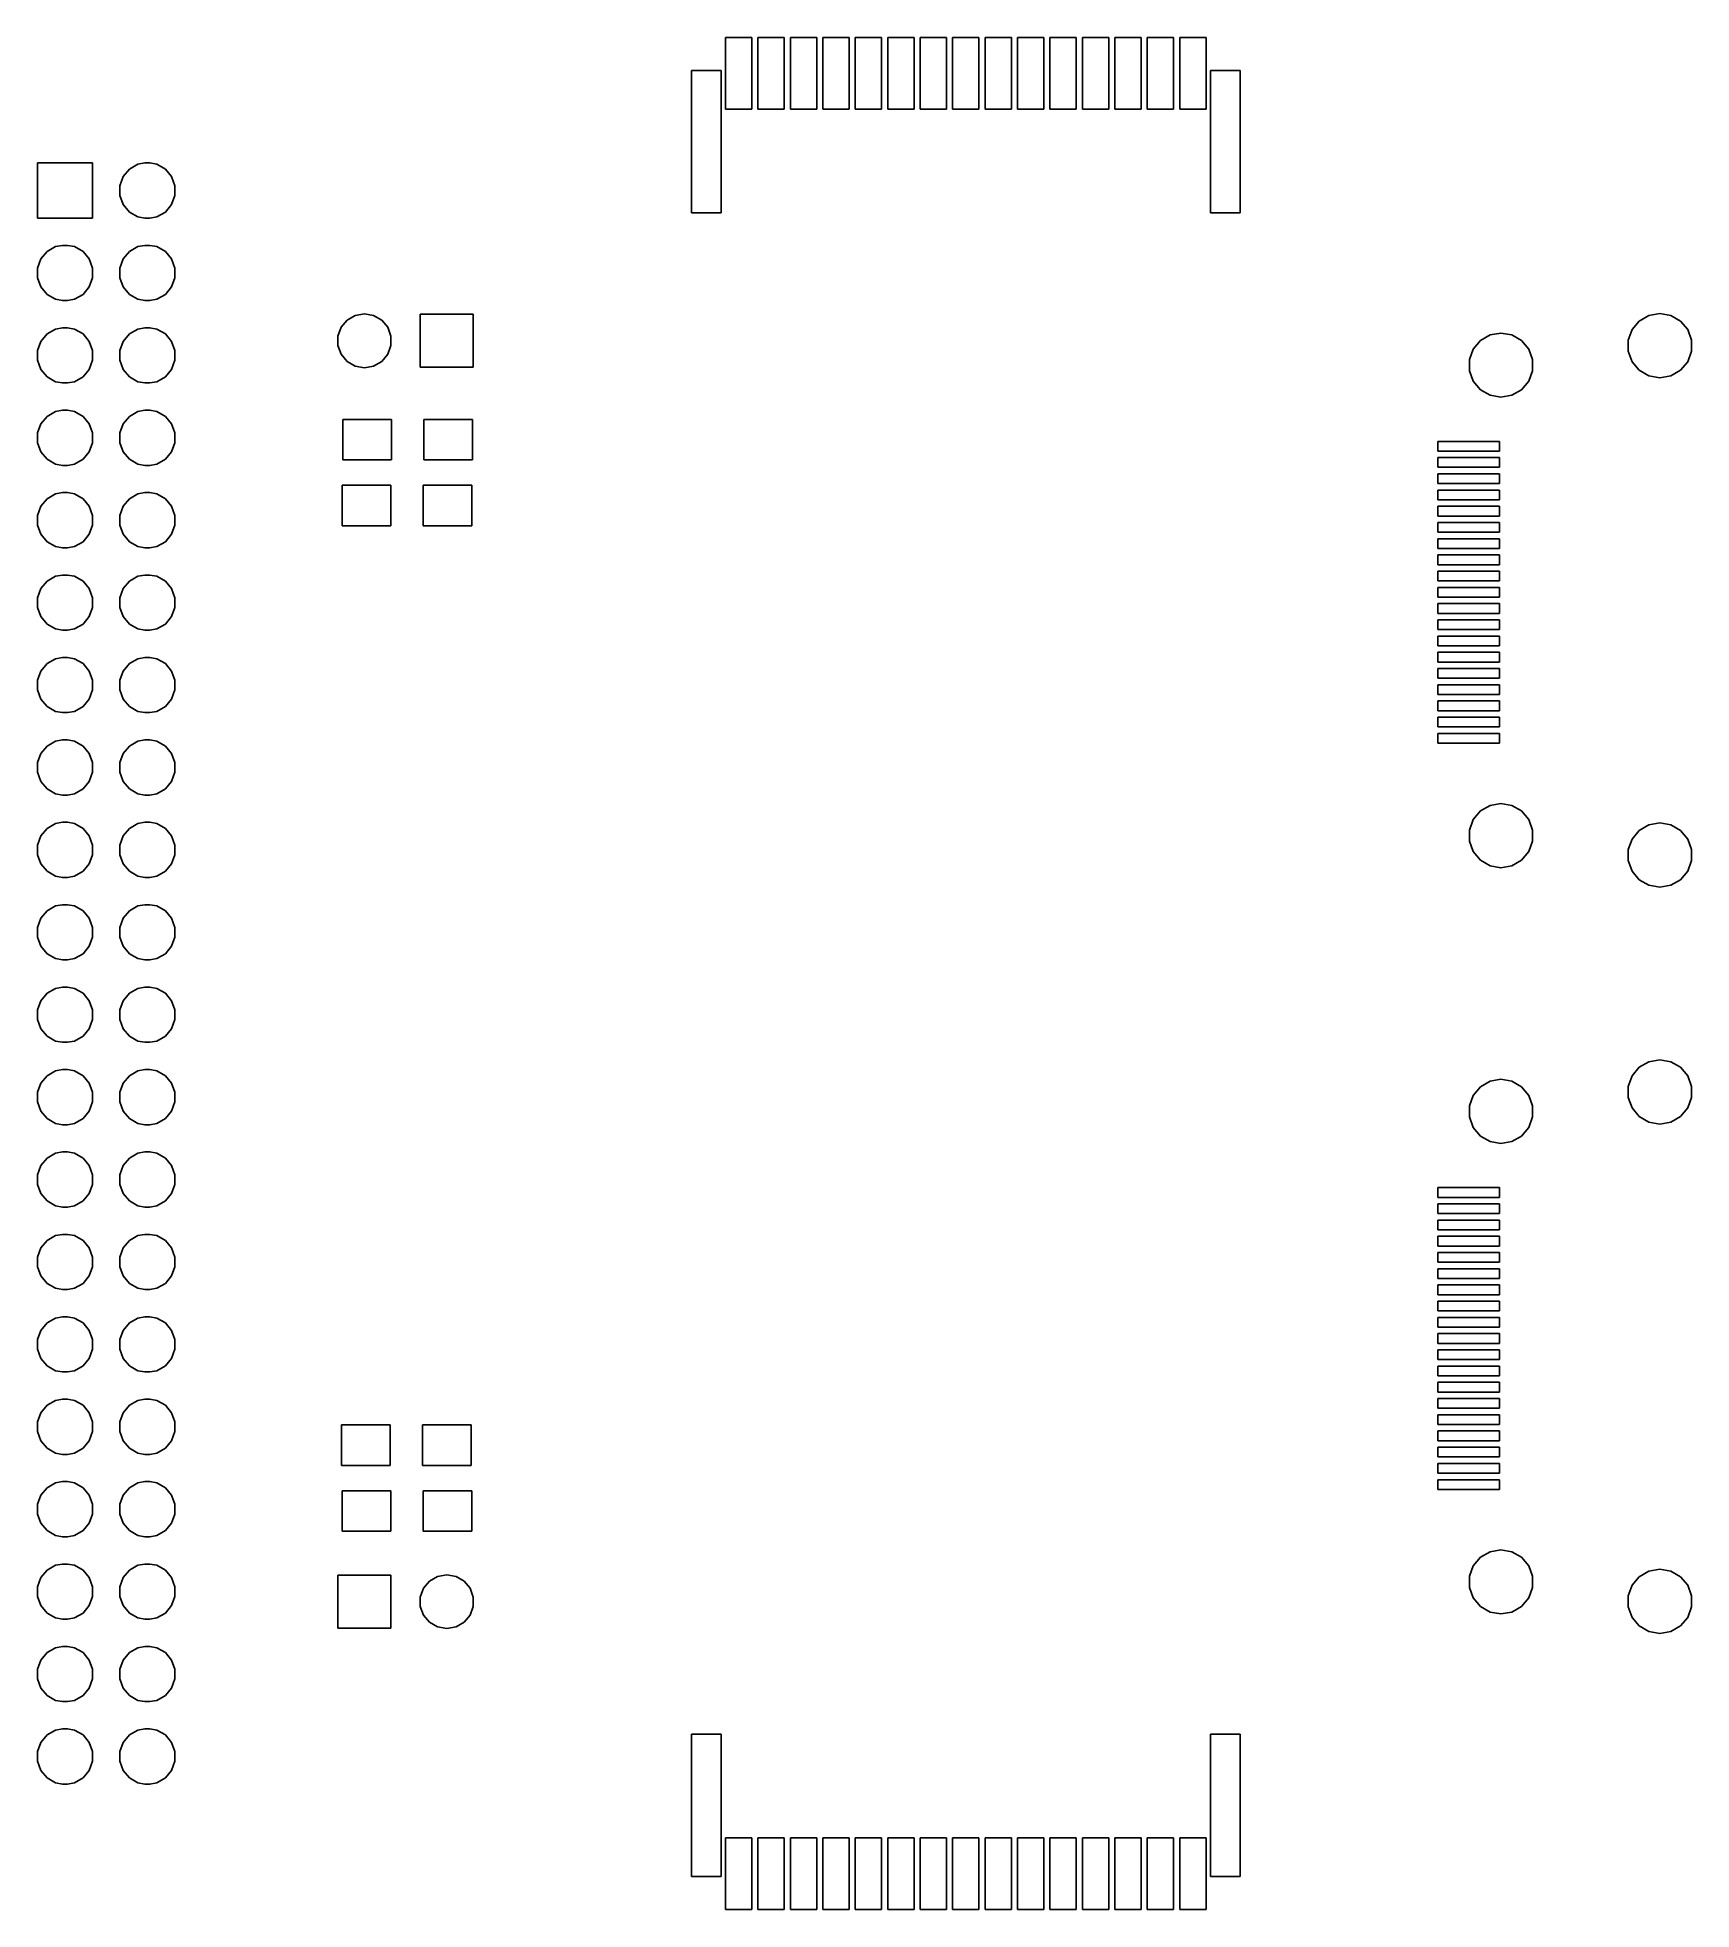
# Model space of a CAD drawing. Extents: x 101.4 to 152.4, y -96.3 to -38.7.
import ezdxf

# ---------------------------------------------------------------- set-up
doc = ezdxf.new("R2010")
doc.units = 0
doc.header["$MEASUREMENT"] = 0
doc.layers.add('BLACK', color=7, linetype='CONTINUOUS')

msp = doc.modelspace()

# ---------------------------------------------------------------- linework, layer by layer
at = {"layer": 'BLACK', "linetype": 'CONTINUOUS'}
for p, q in [((122.594, -40.8608), (122.594, -38.651)), ((122.594, -38.651), (123.406, -38.651)), ((123.406, -38.651), (123.406, -40.8608)), ((123.594, -40.8608), (123.594, -38.651)), ((123.594, -38.651), (124.406, -38.651)), ((124.406, -38.651), (124.406, -40.8608)), ((124.594, -40.8608), (124.594, -38.651)), ((124.594, -38.651), (125.406, -38.651)), ((125.406, -38.651), (125.406, -40.8608)), ((125.594, -40.8608), (125.594, -38.651)), ((125.594, -38.651), (126.406, -38.651)), ((126.406, -38.651), (126.406, -40.8608)), ((126.594, -40.8608), (126.594, -38.651)), ((126.594, -38.651), (127.406, -38.651)), ((127.406, -38.651), (127.406, -40.8608)), ((127.594, -40.8608), (127.594, -38.651)), ((127.594, -38.651), (128.406, -38.651)), ((128.406, -38.651), (128.406, -40.8608)), ((128.594, -40.8608), (128.594, -38.651)), ((128.594, -38.651), (129.406, -38.651)), ((129.406, -38.651), (129.406, -40.8608)), ((129.594, -40.8608), (129.594, -38.651)), ((129.594, -38.651), (130.406, -38.651)), ((130.406, -38.651), (130.406, -40.8608)), ((130.594, -40.8608), (130.594, -38.651)), ((130.594, -38.651), (131.406, -38.651)), ((131.406, -38.651), (131.406, -40.8608)), ((131.594, -40.8608), (131.594, -38.651)), ((131.594, -38.651), (132.406, -38.651)), ((132.406, -38.651), (132.406, -40.8608)), ((132.594, -40.8608), (132.594, -38.651)), ((132.594, -38.651), (133.406, -38.651)), ((133.406, -38.651), (133.406, -40.8608)), ((133.594, -40.8608), (133.594, -38.651)), ((133.594, -38.651), (134.406, -38.651)), ((134.406, -38.651), (134.406, -40.8608)), ((134.594, -40.8608), (134.594, -38.651)), ((134.594, -38.651), (135.406, -38.651)), ((135.406, -38.651), (135.406, -40.8608)), ((135.594, -40.8608), (135.594, -38.651)), ((135.594, -38.651), (136.406, -38.651)), ((136.406, -38.651), (136.406, -40.8608)), ((136.594, -40.8608), (136.594, -38.651)), ((136.594, -38.651), (137.406, -38.651)), ((137.406, -38.651), (137.406, -40.8608)), ((121.542, -44.0612), (121.542, -39.667)), ((121.542, -39.667), (122.456, -39.667)), ((122.456, -39.667), (122.456, -44.0612)), ((137.544, -44.0612), (137.544, -39.667)), ((137.544, -39.667), (138.458, -39.667)), ((138.458, -39.667), (138.458, -44.0612)), ((123.406, -40.8608), (122.594, -40.8608)), ((124.406, -40.8608), (123.594, -40.8608)), ((125.406, -40.8608), (124.594, -40.8608)), ((126.406, -40.8608), (125.594, -40.8608)), ((127.406, -40.8608), (126.594, -40.8608)), ((128.406, -40.8608), (127.594, -40.8608)), ((129.406, -40.8608), (128.594, -40.8608)), ((130.406, -40.8608), (129.594, -40.8608)), ((131.406, -40.8608), (130.594, -40.8608)), ((132.406, -40.8608), (131.594, -40.8608)), ((133.406, -40.8608), (132.594, -40.8608)), ((134.406, -40.8608), (133.594, -40.8608)), ((135.406, -40.8608), (134.594, -40.8608)), ((136.406, -40.8608), (135.594, -40.8608)), ((137.406, -40.8608), (136.594, -40.8608)), ((101.38, -44.22), (101.38, -42.52)), ((101.38, -42.52), (103.08, -42.52)), ((103.08, -42.52), (103.08, -44.22)), ((104.215, -42.7088), (104.475, -42.5589)), ((104.475, -42.5589), (104.696, -42.52)), ((104.696, -42.52), (104.844, -42.52)), ((104.844, -42.52), (105.065, -42.5589)), ((105.065, -42.5589), (105.325, -42.7088)), ((103.92, -43.2201), (104.023, -42.9384)), ((103.92, -43.5199), (103.92, -43.2201)), ((104.023, -42.9384), (104.215, -42.7088)), ((105.325, -42.7088), (105.517, -42.9384)), ((105.517, -42.9384), (105.62, -43.2201)), ((105.62, -43.2201), (105.62, -43.5199)), ((104.023, -43.8016), (103.92, -43.5199)), ((104.215, -44.0312), (104.023, -43.8016)), ((105.517, -43.8016), (105.325, -44.0312)), ((105.62, -43.5199), (105.517, -43.8016)), ((103.08, -44.22), (101.38, -44.22)), ((104.475, -44.1811), (104.215, -44.0312)), ((104.696, -44.22), (104.475, -44.1811)), ((104.844, -44.22), (104.696, -44.22)), ((105.065, -44.1811), (104.844, -44.22)), ((105.325, -44.0312), (105.065, -44.1811)), ((122.456, -44.0612), (121.542, -44.0612)), ((138.458, -44.0612), (137.544, -44.0612)), ((101.38, -45.7601), (101.483, -45.4784)), ((101.483, -45.4784), (101.675, -45.2488)), ((101.675, -45.2488), (101.935, -45.0989)), ((101.935, -45.0989), (102.156, -45.06)), ((102.156, -45.06), (102.304, -45.06)), ((102.304, -45.06), (102.525, -45.0989)), ((102.525, -45.0989), (102.785, -45.2488)), ((102.785, -45.2488), (102.977, -45.4784)), ((102.977, -45.4784), (103.08, -45.7601)), ((103.92, -45.7601), (104.023, -45.4784)), ((104.023, -45.4784), (104.215, -45.2488)), ((104.215, -45.2488), (104.475, -45.0989)), ((104.475, -45.0989), (104.696, -45.06)), ((104.696, -45.06), (104.844, -45.06)), ((104.844, -45.06), (105.065, -45.0989)), ((105.065, -45.0989), (105.325, -45.2488)), ((105.325, -45.2488), (105.517, -45.4784)), ((105.517, -45.4784), (105.62, -45.7601)), ((101.38, -46.0599), (101.38, -45.7601)), ((101.483, -46.3416), (101.38, -46.0599)), ((103.08, -46.0599), (102.977, -46.3416)), ((103.08, -45.7601), (103.08, -46.0599)), ((103.92, -46.0599), (103.92, -45.7601)), ((104.023, -46.3416), (103.92, -46.0599)), ((105.62, -46.0599), (105.517, -46.3416)), ((105.62, -45.7601), (105.62, -46.0599)), ((101.675, -46.5712), (101.483, -46.3416)), ((101.935, -46.7211), (101.675, -46.5712)), ((102.156, -46.76), (101.935, -46.7211)), ((102.525, -46.7211), (102.304, -46.76)), ((102.785, -46.5712), (102.525, -46.7211)), ((102.977, -46.3416), (102.785, -46.5712)), ((104.215, -46.5712), (104.023, -46.3416)), ((104.475, -46.7211), (104.215, -46.5712)), ((104.696, -46.76), (104.475, -46.7211)), ((105.065, -46.7211), (104.844, -46.76)), ((105.325, -46.5712), (105.065, -46.7211)), ((105.517, -46.3416), (105.325, -46.5712)), ((102.304, -46.76), (102.156, -46.76)), ((104.844, -46.76), (104.696, -46.76)), ((110.926, -47.3625), (111.176, -47.2183)), ((111.176, -47.2183), (111.46, -47.1683)), ((111.46, -47.1683), (111.744, -47.2183)), ((111.744, -47.2183), (111.994, -47.3625)), ((113.182, -48.8159), (113.182, -47.1809)), ((113.182, -47.1809), (114.817, -47.1809)), ((114.817, -47.1809), (114.817, -48.8159)), ((150.764, -47.3916), (151.061, -47.2197)), ((151.061, -47.2197), (151.4, -47.16)), ((151.4, -47.16), (151.739, -47.2197)), ((151.739, -47.2197), (152.036, -47.3916)), ((101.483, -48.0184), (101.675, -47.7888)), ((101.675, -47.7888), (101.935, -47.6389)), ((101.935, -47.6389), (102.156, -47.6)), ((102.156, -47.6), (102.304, -47.6)), ((102.304, -47.6), (102.525, -47.6389)), ((102.525, -47.6389), (102.785, -47.7888)), ((102.785, -47.7888), (102.977, -48.0184)), ((104.023, -48.0184), (104.215, -47.7888)), ((104.215, -47.7888), (104.475, -47.6389)), ((104.475, -47.6389), (104.696, -47.6)), ((104.696, -47.6), (104.844, -47.6)), ((104.844, -47.6), (105.065, -47.6389)), ((105.065, -47.6389), (105.325, -47.7888)), ((105.325, -47.7888), (105.517, -48.0184)), ((110.642, -47.8542), (110.741, -47.5833)), ((110.642, -48.1425), (110.642, -47.8542)), ((110.741, -47.5833), (110.926, -47.3625)), ((111.994, -47.3625), (112.179, -47.5833)), ((112.179, -47.5833), (112.277, -47.8542)), ((112.277, -47.8542), (112.277, -48.1425)), ((145.864, -47.9916), (146.161, -47.8197)), ((146.161, -47.8197), (146.5, -47.76)), ((146.5, -47.76), (146.839, -47.8197)), ((146.839, -47.8197), (147.136, -47.9916)), ((150.425, -47.9781), (150.543, -47.655)), ((150.543, -47.655), (150.764, -47.3916)), ((152.036, -47.3916), (152.257, -47.655)), ((152.257, -47.655), (152.375, -47.9781)), ((101.38, -48.3001), (101.483, -48.0184)), ((101.38, -48.5999), (101.38, -48.3001)), ((102.977, -48.0184), (103.08, -48.3001)), ((103.08, -48.3001), (103.08, -48.5999)), ((103.92, -48.3001), (104.023, -48.0184)), ((103.92, -48.5999), (103.92, -48.3001)), ((105.517, -48.0184), (105.62, -48.3001)), ((105.62, -48.3001), (105.62, -48.5999)), ((110.741, -48.4134), (110.642, -48.1425)), ((110.926, -48.6343), (110.741, -48.4134)), ((112.179, -48.4134), (111.994, -48.6343)), ((112.277, -48.1425), (112.179, -48.4134)), ((145.525, -48.5781), (145.643, -48.255)), ((145.643, -48.255), (145.864, -47.9916)), ((147.136, -47.9916), (147.357, -48.255)), ((147.357, -48.255), (147.475, -48.5781)), ((150.425, -48.3219), (150.425, -47.9781)), ((150.543, -48.645), (150.425, -48.3219)), ((152.375, -48.3219), (152.257, -48.645)), ((152.375, -47.9781), (152.375, -48.3219)), ((101.483, -48.8816), (101.38, -48.5999)), ((101.675, -49.1112), (101.483, -48.8816)), ((102.977, -48.8816), (102.785, -49.1112)), ((103.08, -48.5999), (102.977, -48.8816)), ((104.023, -48.8816), (103.92, -48.5999)), ((104.215, -49.1112), (104.023, -48.8816)), ((105.517, -48.8816), (105.325, -49.1112)), ((105.62, -48.5999), (105.517, -48.8816)), ((111.176, -48.7784), (110.926, -48.6343)), ((111.46, -48.8285), (111.176, -48.7784)), ((111.744, -48.7784), (111.46, -48.8285)), ((111.994, -48.6343), (111.744, -48.7784)), ((114.817, -48.8159), (113.182, -48.8159)), ((145.525, -48.9219), (145.525, -48.5781)), ((145.643, -49.245), (145.525, -48.9219)), ((147.475, -48.9219), (147.357, -49.245)), ((147.475, -48.5781), (147.475, -48.9219)), ((150.764, -48.9084), (150.543, -48.645)), ((151.061, -49.0803), (150.764, -48.9084)), ((152.036, -48.9084), (151.739, -49.0803)), ((152.257, -48.645), (152.036, -48.9084)), ((101.935, -49.2611), (101.675, -49.1112)), ((102.156, -49.3), (101.935, -49.2611)), ((102.304, -49.3), (102.156, -49.3)), ((102.525, -49.2611), (102.304, -49.3)), ((102.785, -49.1112), (102.525, -49.2611)), ((104.475, -49.2611), (104.215, -49.1112)), ((104.696, -49.3), (104.475, -49.2611)), ((104.844, -49.3), (104.696, -49.3)), ((105.065, -49.2611), (104.844, -49.3)), ((105.325, -49.1112), (105.065, -49.2611)), ((145.864, -49.5084), (145.643, -49.245)), ((146.161, -49.6803), (145.864, -49.5084)), ((147.136, -49.5084), (146.839, -49.6803)), ((147.357, -49.245), (147.136, -49.5084)), ((151.4, -49.14), (151.061, -49.0803)), ((151.739, -49.0803), (151.4, -49.14)), ((101.675, -50.3288), (101.935, -50.1789)), ((101.935, -50.1789), (102.156, -50.14)), ((102.156, -50.14), (102.304, -50.14)), ((102.304, -50.14), (102.525, -50.1789)), ((102.525, -50.1789), (102.785, -50.3288)), ((104.215, -50.3288), (104.475, -50.1789)), ((104.475, -50.1789), (104.696, -50.14)), ((104.696, -50.14), (104.844, -50.14)), ((104.844, -50.14), (105.065, -50.1789)), ((105.065, -50.1789), (105.325, -50.3288)), ((146.5, -49.74), (146.161, -49.6803)), ((146.839, -49.6803), (146.5, -49.74)), ((101.38, -50.8401), (101.483, -50.5584)), ((101.483, -50.5584), (101.675, -50.3288)), ((102.785, -50.3288), (102.977, -50.5584)), ((102.977, -50.5584), (103.08, -50.8401)), ((103.92, -50.8401), (104.023, -50.5584)), ((104.023, -50.5584), (104.215, -50.3288)), ((105.325, -50.3288), (105.517, -50.5584)), ((105.517, -50.5584), (105.62, -50.8401)), ((110.793, -51.6714), (110.793, -50.4214)), ((110.793, -50.4214), (112.293, -50.4214)), ((112.293, -50.4214), (112.293, -51.6714)), ((113.293, -51.6714), (113.293, -50.4214)), ((113.293, -50.4214), (114.793, -50.4214)), ((114.793, -50.4214), (114.793, -51.6714)), ((101.38, -51.1399), (101.38, -50.8401)), ((101.483, -51.4216), (101.38, -51.1399)), ((103.08, -51.1399), (102.977, -51.4216)), ((103.08, -50.8401), (103.08, -51.1399)), ((103.92, -51.1399), (103.92, -50.8401)), ((104.023, -51.4216), (103.92, -51.1399)), ((105.62, -51.1399), (105.517, -51.4216)), ((105.62, -50.8401), (105.62, -51.1399)), ((144.55, -51.4), (144.55, -51.1)), ((144.55, -51.1), (146.45, -51.1)), ((146.45, -51.1), (146.45, -51.4)), ((101.675, -51.6512), (101.483, -51.4216)), ((101.935, -51.8011), (101.675, -51.6512)), ((102.156, -51.84), (101.935, -51.8011)), ((102.304, -51.84), (102.156, -51.84)), ((102.525, -51.8011), (102.304, -51.84)), ((102.785, -51.6512), (102.525, -51.8011)), ((102.977, -51.4216), (102.785, -51.6512)), ((104.215, -51.6512), (104.023, -51.4216)), ((104.475, -51.8011), (104.215, -51.6512)), ((104.696, -51.84), (104.475, -51.8011)), ((104.844, -51.84), (104.696, -51.84)), ((105.065, -51.8011), (104.844, -51.84)), ((105.325, -51.6512), (105.065, -51.8011)), ((105.517, -51.4216), (105.325, -51.6512)), ((112.293, -51.6714), (110.793, -51.6714)), ((114.793, -51.6714), (113.293, -51.6714)), ((146.45, -51.4), (144.55, -51.4)), ((144.55, -51.9), (144.55, -51.6)), ((144.55, -51.6), (146.45, -51.6)), ((146.45, -51.9), (144.55, -51.9)), ((146.45, -51.6), (146.45, -51.9)), ((110.773, -53.7034), (110.773, -52.4534)), ((110.773, -52.4534), (112.273, -52.4534)), ((112.273, -52.4534), (112.273, -53.7034)), ((113.273, -53.7034), (113.273, -52.4534)), ((113.273, -52.4534), (114.773, -52.4534)), ((114.773, -52.4534), (114.773, -53.7034)), ((144.55, -52.4), (144.55, -52.1)), ((144.55, -52.1), (146.45, -52.1)), ((146.45, -52.4), (144.55, -52.4)), ((146.45, -52.1), (146.45, -52.4)), ((101.483, -53.0984), (101.675, -52.8688)), ((101.675, -52.8688), (101.935, -52.7189)), ((101.935, -52.7189), (102.156, -52.68)), ((102.156, -52.68), (102.304, -52.68)), ((102.304, -52.68), (102.525, -52.7189)), ((102.525, -52.7189), (102.785, -52.8688)), ((102.785, -52.8688), (102.977, -53.0984)), ((104.023, -53.0984), (104.215, -52.8688)), ((104.215, -52.8688), (104.475, -52.7189)), ((104.475, -52.7189), (104.696, -52.68)), ((104.696, -52.68), (104.844, -52.68)), ((104.844, -52.68), (105.065, -52.7189)), ((105.065, -52.7189), (105.325, -52.8688)), ((105.325, -52.8688), (105.517, -53.0984)), ((144.55, -52.9), (144.55, -52.6)), ((144.55, -52.6), (146.45, -52.6)), ((146.45, -52.9), (144.55, -52.9)), ((146.45, -52.6), (146.45, -52.9)), ((101.38, -53.3801), (101.483, -53.0984)), ((101.38, -53.6799), (101.38, -53.3801)), ((102.977, -53.0984), (103.08, -53.3801)), ((103.08, -53.3801), (103.08, -53.6799)), ((103.92, -53.3801), (104.023, -53.0984)), ((103.92, -53.6799), (103.92, -53.3801)), ((105.517, -53.0984), (105.62, -53.3801)), ((105.62, -53.3801), (105.62, -53.6799)), ((144.55, -53.4), (144.55, -53.1)), ((144.55, -53.1), (146.45, -53.1)), ((146.45, -53.4), (144.55, -53.4)), ((144.55, -53.9), (144.55, -53.6)), ((144.55, -53.6), (146.45, -53.6)), ((146.45, -53.1), (146.45, -53.4)), ((146.45, -53.6), (146.45, -53.9)), ((101.483, -53.9616), (101.38, -53.6799)), ((101.675, -54.1912), (101.483, -53.9616)), ((101.935, -54.3411), (101.675, -54.1912)), ((102.785, -54.1912), (102.525, -54.3411)), ((102.977, -53.9616), (102.785, -54.1912)), ((103.08, -53.6799), (102.977, -53.9616)), ((104.023, -53.9616), (103.92, -53.6799)), ((104.215, -54.1912), (104.023, -53.9616)), ((104.475, -54.3411), (104.215, -54.1912)), ((105.325, -54.1912), (105.065, -54.3411)), ((105.517, -53.9616), (105.325, -54.1912)), ((105.62, -53.6799), (105.517, -53.9616)), ((112.273, -53.7034), (110.773, -53.7034)), ((114.773, -53.7034), (113.273, -53.7034)), ((146.45, -53.9), (144.55, -53.9)), ((144.55, -54.4), (144.55, -54.1)), ((144.55, -54.1), (146.45, -54.1)), ((146.45, -54.1), (146.45, -54.4)), ((102.156, -54.38), (101.935, -54.3411)), ((102.304, -54.38), (102.156, -54.38)), ((102.525, -54.3411), (102.304, -54.38)), ((104.696, -54.38), (104.475, -54.3411)), ((104.844, -54.38), (104.696, -54.38)), ((105.065, -54.3411), (104.844, -54.38)), ((146.45, -54.4), (144.55, -54.4)), ((144.55, -54.9), (144.55, -54.6)), ((144.55, -54.6), (146.45, -54.6)), ((146.45, -54.6), (146.45, -54.9)), ((101.675, -55.4088), (101.935, -55.2589)), ((101.935, -55.2589), (102.156, -55.22)), ((102.156, -55.22), (102.304, -55.22)), ((102.304, -55.22), (102.525, -55.2589)), ((102.525, -55.2589), (102.785, -55.4088)), ((104.215, -55.4088), (104.475, -55.2589)), ((104.475, -55.2589), (104.696, -55.22)), ((104.696, -55.22), (104.844, -55.22)), ((104.844, -55.22), (105.065, -55.2589)), ((105.065, -55.2589), (105.325, -55.4088)), ((146.45, -54.9), (144.55, -54.9)), ((144.55, -55.4), (144.55, -55.1)), ((144.55, -55.1), (146.45, -55.1)), ((146.45, -55.1), (146.45, -55.4)), ((101.38, -55.9201), (101.483, -55.6384)), ((101.38, -56.2199), (101.38, -55.9201)), ((101.483, -55.6384), (101.675, -55.4088)), ((102.785, -55.4088), (102.977, -55.6384)), ((102.977, -55.6384), (103.08, -55.9201)), ((103.08, -55.9201), (103.08, -56.2199)), ((103.92, -55.9201), (104.023, -55.6384)), ((103.92, -56.2199), (103.92, -55.9201)), ((104.023, -55.6384), (104.215, -55.4088)), ((105.325, -55.4088), (105.517, -55.6384)), ((105.517, -55.6384), (105.62, -55.9201)), ((105.62, -55.9201), (105.62, -56.2199)), ((146.45, -55.4), (144.55, -55.4)), ((144.55, -55.9), (144.55, -55.6)), ((144.55, -55.6), (146.45, -55.6)), ((146.45, -55.9), (144.55, -55.9)), ((146.45, -55.6), (146.45, -55.9)), ((101.483, -56.5016), (101.38, -56.2199)), ((101.675, -56.7312), (101.483, -56.5016)), ((102.977, -56.5016), (102.785, -56.7312)), ((103.08, -56.2199), (102.977, -56.5016)), ((104.023, -56.5016), (103.92, -56.2199)), ((104.215, -56.7312), (104.023, -56.5016)), ((105.517, -56.5016), (105.325, -56.7312)), ((105.62, -56.2199), (105.517, -56.5016)), ((144.55, -56.4), (144.55, -56.1)), ((144.55, -56.1), (146.45, -56.1)), ((146.45, -56.4), (144.55, -56.4)), ((146.45, -56.1), (146.45, -56.4)), ((101.935, -56.8811), (101.675, -56.7312)), ((102.156, -56.92), (101.935, -56.8811)), ((102.304, -56.92), (102.156, -56.92)), ((102.525, -56.8811), (102.304, -56.92)), ((102.785, -56.7312), (102.525, -56.8811)), ((104.475, -56.8811), (104.215, -56.7312)), ((104.696, -56.92), (104.475, -56.8811)), ((104.844, -56.92), (104.696, -56.92)), ((105.065, -56.8811), (104.844, -56.92)), ((105.325, -56.7312), (105.065, -56.8811)), ((144.55, -56.9), (144.55, -56.6)), ((144.55, -56.6), (146.45, -56.6)), ((146.45, -56.9), (144.55, -56.9)), ((144.55, -57.4), (144.55, -57.1)), ((144.55, -57.1), (146.45, -57.1)), ((146.45, -56.6), (146.45, -56.9)), ((146.45, -57.1), (146.45, -57.4)), ((146.45, -57.4), (144.55, -57.4)), ((144.55, -57.9), (144.55, -57.6)), ((144.55, -57.6), (146.45, -57.6)), ((146.45, -57.6), (146.45, -57.9)), ((101.38, -58.4601), (101.483, -58.1784)), ((101.483, -58.1784), (101.675, -57.9488)), ((101.675, -57.9488), (101.935, -57.7989)), ((101.935, -57.7989), (102.156, -57.76)), ((102.156, -57.76), (102.304, -57.76)), ((102.304, -57.76), (102.525, -57.7989)), ((102.525, -57.7989), (102.785, -57.9488)), ((102.785, -57.9488), (102.977, -58.1784)), ((102.977, -58.1784), (103.08, -58.4601)), ((103.92, -58.4601), (104.023, -58.1784)), ((104.023, -58.1784), (104.215, -57.9488)), ((104.215, -57.9488), (104.475, -57.7989)), ((104.475, -57.7989), (104.696, -57.76)), ((104.696, -57.76), (104.844, -57.76)), ((104.844, -57.76), (105.065, -57.7989)), ((105.065, -57.7989), (105.325, -57.9488)), ((105.325, -57.9488), (105.517, -58.1784)), ((105.517, -58.1784), (105.62, -58.4601)), ((146.45, -57.9), (144.55, -57.9)), ((144.55, -58.4), (144.55, -58.1)), ((144.55, -58.1), (146.45, -58.1)), ((146.45, -58.1), (146.45, -58.4)), ((101.38, -58.7599), (101.38, -58.4601)), ((101.483, -59.0416), (101.38, -58.7599)), ((103.08, -58.7599), (102.977, -59.0416)), ((103.08, -58.4601), (103.08, -58.7599)), ((103.92, -58.7599), (103.92, -58.4601)), ((104.023, -59.0416), (103.92, -58.7599)), ((105.62, -58.7599), (105.517, -59.0416)), ((105.62, -58.4601), (105.62, -58.7599)), ((146.45, -58.4), (144.55, -58.4)), ((144.55, -58.9), (144.55, -58.6)), ((144.55, -58.6), (146.45, -58.6)), ((146.45, -58.6), (146.45, -58.9)), ((101.675, -59.2712), (101.483, -59.0416)), ((101.935, -59.4211), (101.675, -59.2712)), ((102.156, -59.46), (101.935, -59.4211)), ((102.525, -59.4211), (102.304, -59.46)), ((102.785, -59.2712), (102.525, -59.4211)), ((102.977, -59.0416), (102.785, -59.2712)), ((104.215, -59.2712), (104.023, -59.0416)), ((104.475, -59.4211), (104.215, -59.2712)), ((104.696, -59.46), (104.475, -59.4211)), ((105.065, -59.4211), (104.844, -59.46)), ((105.325, -59.2712), (105.065, -59.4211)), ((105.517, -59.0416), (105.325, -59.2712)), ((146.45, -58.9), (144.55, -58.9)), ((144.55, -59.4), (144.55, -59.1)), ((144.55, -59.1), (146.45, -59.1)), ((146.45, -59.4), (144.55, -59.4)), ((146.45, -59.1), (146.45, -59.4)), ((102.304, -59.46), (102.156, -59.46)), ((104.844, -59.46), (104.696, -59.46)), ((144.55, -59.9), (144.55, -59.6)), ((144.55, -59.6), (146.45, -59.6)), ((146.45, -59.9), (144.55, -59.9)), ((146.45, -59.6), (146.45, -59.9)), ((101.483, -60.7184), (101.675, -60.4888)), ((101.675, -60.4888), (101.935, -60.3389)), ((101.935, -60.3389), (102.156, -60.3)), ((102.156, -60.3), (102.304, -60.3)), ((102.304, -60.3), (102.525, -60.3389)), ((102.525, -60.3389), (102.785, -60.4888)), ((102.785, -60.4888), (102.977, -60.7184)), ((104.023, -60.7184), (104.215, -60.4888)), ((104.215, -60.4888), (104.475, -60.3389)), ((104.475, -60.3389), (104.696, -60.3)), ((104.696, -60.3), (104.844, -60.3)), ((104.844, -60.3), (105.065, -60.3389)), ((105.065, -60.3389), (105.325, -60.4888)), ((105.325, -60.4888), (105.517, -60.7184)), ((144.55, -60.4), (144.55, -60.1)), ((144.55, -60.1), (146.45, -60.1)), ((146.45, -60.4), (144.55, -60.4)), ((146.45, -60.1), (146.45, -60.4)), ((101.38, -61.0001), (101.483, -60.7184)), ((101.38, -61.2999), (101.38, -61.0001)), ((102.977, -60.7184), (103.08, -61.0001)), ((103.08, -61.0001), (103.08, -61.2999)), ((103.92, -61.0001), (104.023, -60.7184)), ((103.92, -61.2999), (103.92, -61.0001)), ((105.517, -60.7184), (105.62, -61.0001)), ((105.62, -61.0001), (105.62, -61.2999)), ((101.483, -61.5816), (101.38, -61.2999)), ((101.675, -61.8112), (101.483, -61.5816)), ((102.977, -61.5816), (102.785, -61.8112)), ((103.08, -61.2999), (102.977, -61.5816)), ((104.023, -61.5816), (103.92, -61.2999)), ((104.215, -61.8112), (104.023, -61.5816)), ((105.517, -61.5816), (105.325, -61.8112)), ((105.62, -61.2999), (105.517, -61.5816)), ((101.935, -61.9611), (101.675, -61.8112)), ((102.156, -62), (101.935, -61.9611)), ((102.304, -62), (102.156, -62)), ((102.525, -61.9611), (102.304, -62)), ((102.785, -61.8112), (102.525, -61.9611)), ((104.475, -61.9611), (104.215, -61.8112)), ((104.696, -62), (104.475, -61.9611)), ((104.844, -62), (104.696, -62)), ((105.065, -61.9611), (104.844, -62)), ((105.325, -61.8112), (105.065, -61.9611)), ((146.161, -62.3197), (146.5, -62.26)), ((146.5, -62.26), (146.839, -62.3197)), ((101.675, -63.0288), (101.935, -62.8789)), ((101.935, -62.8789), (102.156, -62.84)), ((102.156, -62.84), (102.304, -62.84)), ((102.304, -62.84), (102.525, -62.8789)), ((102.525, -62.8789), (102.785, -63.0288)), ((104.215, -63.0288), (104.475, -62.8789)), ((104.475, -62.8789), (104.696, -62.84)), ((104.696, -62.84), (104.844, -62.84)), ((104.844, -62.84), (105.065, -62.8789)), ((105.065, -62.8789), (105.325, -63.0288)), ((145.525, -63.0781), (145.643, -62.755)), ((145.643, -62.755), (145.864, -62.4916)), ((145.864, -62.4916), (146.161, -62.3197)), ((146.839, -62.3197), (147.136, -62.4916)), ((147.136, -62.4916), (147.357, -62.755)), ((147.357, -62.755), (147.475, -63.0781)), ((151.061, -62.9197), (151.4, -62.86)), ((151.4, -62.86), (151.739, -62.9197)), ((101.38, -63.5401), (101.483, -63.2584)), ((101.483, -63.2584), (101.675, -63.0288)), ((102.785, -63.0288), (102.977, -63.2584)), ((102.977, -63.2584), (103.08, -63.5401)), ((103.92, -63.5401), (104.023, -63.2584)), ((104.023, -63.2584), (104.215, -63.0288)), ((105.325, -63.0288), (105.517, -63.2584)), ((105.517, -63.2584), (105.62, -63.5401)), ((145.525, -63.4219), (145.525, -63.0781)), ((145.643, -63.745), (145.525, -63.4219)), ((147.475, -63.4219), (147.357, -63.745)), ((147.475, -63.0781), (147.475, -63.4219)), ((150.425, -63.6781), (150.543, -63.355)), ((150.543, -63.355), (150.764, -63.0916)), ((150.764, -63.0916), (151.061, -62.9197)), ((151.739, -62.9197), (152.036, -63.0916)), ((152.036, -63.0916), (152.257, -63.355)), ((152.257, -63.355), (152.375, -63.6781)), ((101.38, -63.8399), (101.38, -63.5401)), ((101.483, -64.1216), (101.38, -63.8399)), ((103.08, -63.8399), (102.977, -64.1216)), ((103.08, -63.5401), (103.08, -63.8399)), ((103.92, -63.8399), (103.92, -63.5401)), ((104.023, -64.1216), (103.92, -63.8399)), ((105.62, -63.8399), (105.517, -64.1216)), ((105.62, -63.5401), (105.62, -63.8399)), ((145.864, -64.0084), (145.643, -63.745)), ((146.161, -64.1803), (145.864, -64.0084)), ((147.136, -64.0084), (146.839, -64.1803)), ((147.357, -63.745), (147.136, -64.0084)), ((150.425, -64.0219), (150.425, -63.6781)), ((150.543, -64.345), (150.425, -64.0219)), ((152.375, -64.0219), (152.257, -64.345)), ((152.375, -63.6781), (152.375, -64.0219)), ((101.675, -64.3512), (101.483, -64.1216)), ((101.935, -64.5011), (101.675, -64.3512)), ((102.156, -64.54), (101.935, -64.5011)), ((102.304, -64.54), (102.156, -64.54)), ((102.525, -64.5011), (102.304, -64.54)), ((102.785, -64.3512), (102.525, -64.5011)), ((102.977, -64.1216), (102.785, -64.3512)), ((104.215, -64.3512), (104.023, -64.1216)), ((104.475, -64.5011), (104.215, -64.3512)), ((104.696, -64.54), (104.475, -64.5011)), ((104.844, -64.54), (104.696, -64.54)), ((105.065, -64.5011), (104.844, -64.54)), ((105.325, -64.3512), (105.065, -64.5011)), ((105.517, -64.1216), (105.325, -64.3512)), ((146.5, -64.24), (146.161, -64.1803)), ((146.839, -64.1803), (146.5, -64.24)), ((150.764, -64.6084), (150.543, -64.345)), ((151.061, -64.7803), (150.764, -64.6084)), ((152.036, -64.6084), (151.739, -64.7803)), ((152.257, -64.345), (152.036, -64.6084)), ((151.4, -64.84), (151.061, -64.7803)), ((151.739, -64.7803), (151.4, -64.84)), ((101.483, -65.7984), (101.675, -65.5688)), ((101.675, -65.5688), (101.935, -65.4189)), ((101.935, -65.4189), (102.156, -65.38)), ((102.156, -65.38), (102.304, -65.38)), ((102.304, -65.38), (102.525, -65.4189)), ((102.525, -65.4189), (102.785, -65.5688)), ((102.785, -65.5688), (102.977, -65.7984)), ((104.023, -65.7984), (104.215, -65.5688)), ((104.215, -65.5688), (104.475, -65.4189)), ((104.475, -65.4189), (104.696, -65.38)), ((104.696, -65.38), (104.844, -65.38)), ((104.844, -65.38), (105.065, -65.4189)), ((105.065, -65.4189), (105.325, -65.5688)), ((105.325, -65.5688), (105.517, -65.7984)), ((101.38, -66.0801), (101.483, -65.7984)), ((101.38, -66.3799), (101.38, -66.0801)), ((102.977, -65.7984), (103.08, -66.0801)), ((103.08, -66.0801), (103.08, -66.3799)), ((103.92, -66.0801), (104.023, -65.7984)), ((103.92, -66.3799), (103.92, -66.0801)), ((105.517, -65.7984), (105.62, -66.0801)), ((105.62, -66.0801), (105.62, -66.3799)), ((101.483, -66.6616), (101.38, -66.3799)), ((101.675, -66.8912), (101.483, -66.6616)), ((101.935, -67.0411), (101.675, -66.8912)), ((102.785, -66.8912), (102.525, -67.0411)), ((102.977, -66.6616), (102.785, -66.8912)), ((103.08, -66.3799), (102.977, -66.6616)), ((104.023, -66.6616), (103.92, -66.3799)), ((104.215, -66.8912), (104.023, -66.6616)), ((104.475, -67.0411), (104.215, -66.8912)), ((105.325, -66.8912), (105.065, -67.0411)), ((105.517, -66.6616), (105.325, -66.8912)), ((105.62, -66.3799), (105.517, -66.6616)), ((102.156, -67.08), (101.935, -67.0411)), ((102.304, -67.08), (102.156, -67.08)), ((102.525, -67.0411), (102.304, -67.08)), ((104.696, -67.08), (104.475, -67.0411)), ((104.844, -67.08), (104.696, -67.08)), ((105.065, -67.0411), (104.844, -67.08)), ((101.675, -68.1088), (101.935, -67.9589)), ((101.935, -67.9589), (102.156, -67.92)), ((102.156, -67.92), (102.304, -67.92)), ((102.304, -67.92), (102.525, -67.9589)), ((102.525, -67.9589), (102.785, -68.1088)), ((104.215, -68.1088), (104.475, -67.9589)), ((104.475, -67.9589), (104.696, -67.92)), ((104.696, -67.92), (104.844, -67.92)), ((104.844, -67.92), (105.065, -67.9589)), ((105.065, -67.9589), (105.325, -68.1088)), ((101.38, -68.6201), (101.483, -68.3384)), ((101.38, -68.9199), (101.38, -68.6201)), ((101.483, -68.3384), (101.675, -68.1088)), ((102.785, -68.1088), (102.977, -68.3384)), ((102.977, -68.3384), (103.08, -68.6201)), ((103.08, -68.6201), (103.08, -68.9199)), ((103.92, -68.6201), (104.023, -68.3384)), ((103.92, -68.9199), (103.92, -68.6201)), ((104.023, -68.3384), (104.215, -68.1088)), ((105.325, -68.1088), (105.517, -68.3384)), ((105.517, -68.3384), (105.62, -68.6201)), ((105.62, -68.6201), (105.62, -68.9199)), ((101.483, -69.2016), (101.38, -68.9199)), ((101.675, -69.4312), (101.483, -69.2016)), ((102.977, -69.2016), (102.785, -69.4312)), ((103.08, -68.9199), (102.977, -69.2016)), ((104.023, -69.2016), (103.92, -68.9199)), ((104.215, -69.4312), (104.023, -69.2016)), ((105.517, -69.2016), (105.325, -69.4312)), ((105.62, -68.9199), (105.517, -69.2016)), ((101.935, -69.5811), (101.675, -69.4312)), ((102.156, -69.62), (101.935, -69.5811)), ((102.304, -69.62), (102.156, -69.62)), ((102.525, -69.5811), (102.304, -69.62)), ((102.785, -69.4312), (102.525, -69.5811)), ((104.475, -69.5811), (104.215, -69.4312)), ((104.696, -69.62), (104.475, -69.5811)), ((104.844, -69.62), (104.696, -69.62)), ((105.065, -69.5811), (104.844, -69.62)), ((105.325, -69.4312), (105.065, -69.5811)), ((150.764, -70.3916), (151.061, -70.2197)), ((151.061, -70.2197), (151.4, -70.16)), ((151.4, -70.16), (151.739, -70.2197)), ((151.739, -70.2197), (152.036, -70.3916)), ((101.38, -71.1601), (101.483, -70.8784)), ((101.483, -70.8784), (101.675, -70.6488)), ((101.675, -70.6488), (101.935, -70.4989)), ((101.935, -70.4989), (102.156, -70.46)), ((102.156, -70.46), (102.304, -70.46)), ((102.304, -70.46), (102.525, -70.4989)), ((102.525, -70.4989), (102.785, -70.6488)), ((102.785, -70.6488), (102.977, -70.8784)), ((102.977, -70.8784), (103.08, -71.1601)), ((103.92, -71.1601), (104.023, -70.8784)), ((104.023, -70.8784), (104.215, -70.6488)), ((104.215, -70.6488), (104.475, -70.4989)), ((104.475, -70.4989), (104.696, -70.46)), ((104.696, -70.46), (104.844, -70.46)), ((104.844, -70.46), (105.065, -70.4989)), ((105.065, -70.4989), (105.325, -70.6488)), ((105.325, -70.6488), (105.517, -70.8784)), ((105.517, -70.8784), (105.62, -71.1601)), ((145.864, -70.9916), (146.161, -70.8197)), ((146.161, -70.8197), (146.5, -70.76)), ((146.5, -70.76), (146.839, -70.8197)), ((146.839, -70.8197), (147.136, -70.9916)), ((150.425, -70.9781), (150.543, -70.655)), ((150.543, -70.655), (150.764, -70.3916)), ((152.036, -70.3916), (152.257, -70.655)), ((152.257, -70.655), (152.375, -70.9781)), ((101.38, -71.4599), (101.38, -71.1601)), ((101.483, -71.7416), (101.38, -71.4599)), ((103.08, -71.4599), (102.977, -71.7416)), ((103.08, -71.1601), (103.08, -71.4599)), ((103.92, -71.4599), (103.92, -71.1601)), ((104.023, -71.7416), (103.92, -71.4599)), ((105.62, -71.4599), (105.517, -71.7416)), ((105.62, -71.1601), (105.62, -71.4599)), ((145.525, -71.5781), (145.643, -71.255)), ((145.643, -71.255), (145.864, -70.9916)), ((147.136, -70.9916), (147.357, -71.255)), ((147.357, -71.255), (147.475, -71.5781)), ((150.425, -71.3219), (150.425, -70.9781)), ((150.543, -71.645), (150.425, -71.3219)), ((152.375, -71.3219), (152.257, -71.645)), ((152.375, -70.9781), (152.375, -71.3219)), ((101.675, -71.9712), (101.483, -71.7416)), ((101.935, -72.1211), (101.675, -71.9712)), ((102.156, -72.16), (101.935, -72.1211)), ((102.525, -72.1211), (102.304, -72.16)), ((102.785, -71.9712), (102.525, -72.1211)), ((102.977, -71.7416), (102.785, -71.9712)), ((104.215, -71.9712), (104.023, -71.7416)), ((104.475, -72.1211), (104.215, -71.9712)), ((104.696, -72.16), (104.475, -72.1211)), ((105.065, -72.1211), (104.844, -72.16)), ((105.325, -71.9712), (105.065, -72.1211)), ((105.517, -71.7416), (105.325, -71.9712)), ((145.525, -71.9219), (145.525, -71.5781)), ((145.643, -72.245), (145.525, -71.9219)), ((147.475, -71.9219), (147.357, -72.245)), ((147.475, -71.5781), (147.475, -71.9219)), ((150.764, -71.9084), (150.543, -71.645)), ((151.061, -72.0803), (150.764, -71.9084)), ((151.4, -72.14), (151.061, -72.0803)), ((151.739, -72.0803), (151.4, -72.14)), ((152.036, -71.9084), (151.739, -72.0803)), ((152.257, -71.645), (152.036, -71.9084)), ((102.304, -72.16), (102.156, -72.16)), ((104.844, -72.16), (104.696, -72.16)), ((145.864, -72.5084), (145.643, -72.245)), ((146.161, -72.6803), (145.864, -72.5084)), ((146.5, -72.74), (146.161, -72.6803)), ((146.839, -72.6803), (146.5, -72.74)), ((147.136, -72.5084), (146.839, -72.6803)), ((147.357, -72.245), (147.136, -72.5084)), ((101.483, -73.4184), (101.675, -73.1888)), ((101.675, -73.1888), (101.935, -73.0389)), ((101.935, -73.0389), (102.156, -73)), ((102.156, -73), (102.304, -73)), ((102.304, -73), (102.525, -73.0389)), ((102.525, -73.0389), (102.785, -73.1888)), ((102.785, -73.1888), (102.977, -73.4184)), ((104.023, -73.4184), (104.215, -73.1888)), ((104.215, -73.1888), (104.475, -73.0389)), ((104.475, -73.0389), (104.696, -73)), ((104.696, -73), (104.844, -73)), ((104.844, -73), (105.065, -73.0389)), ((105.065, -73.0389), (105.325, -73.1888)), ((105.325, -73.1888), (105.517, -73.4184)), ((101.38, -73.7001), (101.483, -73.4184)), ((101.38, -73.9999), (101.38, -73.7001)), ((102.977, -73.4184), (103.08, -73.7001)), ((103.08, -73.7001), (103.08, -73.9999)), ((103.92, -73.7001), (104.023, -73.4184)), ((103.92, -73.9999), (103.92, -73.7001)), ((105.517, -73.4184), (105.62, -73.7001)), ((105.62, -73.7001), (105.62, -73.9999)), ((101.483, -74.2816), (101.38, -73.9999)), ((101.675, -74.5112), (101.483, -74.2816)), ((102.977, -74.2816), (102.785, -74.5112)), ((103.08, -73.9999), (102.977, -74.2816)), ((104.023, -74.2816), (103.92, -73.9999)), ((104.215, -74.5112), (104.023, -74.2816)), ((105.517, -74.2816), (105.325, -74.5112)), ((105.62, -73.9999), (105.517, -74.2816)), ((144.55, -74.4), (144.55, -74.1)), ((144.55, -74.1), (146.45, -74.1)), ((146.45, -74.4), (144.55, -74.4)), ((146.45, -74.1), (146.45, -74.4)), ((101.935, -74.6611), (101.675, -74.5112)), ((102.156, -74.7), (101.935, -74.6611)), ((102.304, -74.7), (102.156, -74.7)), ((102.525, -74.6611), (102.304, -74.7)), ((102.785, -74.5112), (102.525, -74.6611)), ((104.475, -74.6611), (104.215, -74.5112)), ((104.696, -74.7), (104.475, -74.6611)), ((104.844, -74.7), (104.696, -74.7)), ((105.065, -74.6611), (104.844, -74.7)), ((105.325, -74.5112), (105.065, -74.6611)), ((144.55, -74.9), (144.55, -74.6)), ((144.55, -74.6), (146.45, -74.6)), ((146.45, -74.9), (144.55, -74.9)), ((146.45, -74.6), (146.45, -74.9)), ((101.675, -75.7288), (101.935, -75.5789)), ((101.935, -75.5789), (102.156, -75.54)), ((102.156, -75.54), (102.304, -75.54)), ((102.304, -75.54), (102.525, -75.5789)), ((102.525, -75.5789), (102.785, -75.7288)), ((104.215, -75.7288), (104.475, -75.5789)), ((104.475, -75.5789), (104.696, -75.54)), ((104.696, -75.54), (104.844, -75.54)), ((104.844, -75.54), (105.065, -75.5789)), ((105.065, -75.5789), (105.325, -75.7288)), ((144.55, -75.4), (144.55, -75.1)), ((144.55, -75.1), (146.45, -75.1)), ((146.45, -75.4), (144.55, -75.4)), ((146.45, -75.1), (146.45, -75.4)), ((101.38, -76.2401), (101.483, -75.9584)), ((101.483, -75.9584), (101.675, -75.7288)), ((102.785, -75.7288), (102.977, -75.9584)), ((102.977, -75.9584), (103.08, -76.2401)), ((103.92, -76.2401), (104.023, -75.9584)), ((104.023, -75.9584), (104.215, -75.7288)), ((105.325, -75.7288), (105.517, -75.9584)), ((105.517, -75.9584), (105.62, -76.2401)), ((144.55, -75.9), (144.55, -75.6)), ((144.55, -75.6), (146.45, -75.6)), ((146.45, -75.9), (144.55, -75.9)), ((144.55, -76.4), (144.55, -76.1)), ((144.55, -76.1), (146.45, -76.1)), ((146.45, -75.6), (146.45, -75.9)), ((146.45, -76.1), (146.45, -76.4)), ((101.38, -76.5399), (101.38, -76.2401)), ((101.483, -76.8216), (101.38, -76.5399)), ((103.08, -76.5399), (102.977, -76.8216)), ((103.08, -76.2401), (103.08, -76.5399)), ((103.92, -76.5399), (103.92, -76.2401)), ((104.023, -76.8216), (103.92, -76.5399)), ((105.62, -76.5399), (105.517, -76.8216)), ((105.62, -76.2401), (105.62, -76.5399)), ((146.45, -76.4), (144.55, -76.4)), ((144.55, -76.9), (144.55, -76.6)), ((144.55, -76.6), (146.45, -76.6)), ((146.45, -76.6), (146.45, -76.9)), ((101.675, -77.0512), (101.483, -76.8216)), ((101.935, -77.2011), (101.675, -77.0512)), ((102.156, -77.24), (101.935, -77.2011)), ((102.304, -77.24), (102.156, -77.24)), ((102.525, -77.2011), (102.304, -77.24)), ((102.785, -77.0512), (102.525, -77.2011)), ((102.977, -76.8216), (102.785, -77.0512)), ((104.215, -77.0512), (104.023, -76.8216)), ((104.475, -77.2011), (104.215, -77.0512)), ((104.696, -77.24), (104.475, -77.2011)), ((104.844, -77.24), (104.696, -77.24)), ((105.065, -77.2011), (104.844, -77.24)), ((105.325, -77.0512), (105.065, -77.2011)), ((105.517, -76.8216), (105.325, -77.0512)), ((146.45, -76.9), (144.55, -76.9)), ((144.55, -77.4), (144.55, -77.1)), ((144.55, -77.1), (146.45, -77.1)), ((146.45, -77.1), (146.45, -77.4)), ((146.45, -77.4), (144.55, -77.4)), ((144.55, -77.9), (144.55, -77.6)), ((144.55, -77.6), (146.45, -77.6)), ((146.45, -77.6), (146.45, -77.9)), ((101.483, -78.4984), (101.675, -78.2688)), ((101.675, -78.2688), (101.935, -78.1189)), ((101.935, -78.1189), (102.156, -78.08)), ((102.156, -78.08), (102.304, -78.08)), ((102.304, -78.08), (102.525, -78.1189)), ((102.525, -78.1189), (102.785, -78.2688)), ((102.785, -78.2688), (102.977, -78.4984)), ((104.023, -78.4984), (104.215, -78.2688)), ((104.215, -78.2688), (104.475, -78.1189)), ((104.475, -78.1189), (104.696, -78.08)), ((104.696, -78.08), (104.844, -78.08)), ((104.844, -78.08), (105.065, -78.1189)), ((105.065, -78.1189), (105.325, -78.2688)), ((105.325, -78.2688), (105.517, -78.4984)), ((146.45, -77.9), (144.55, -77.9)), ((144.55, -78.4), (144.55, -78.1)), ((144.55, -78.1), (146.45, -78.1)), ((146.45, -78.4), (144.55, -78.4)), ((146.45, -78.1), (146.45, -78.4)), ((101.38, -78.7801), (101.483, -78.4984)), ((101.38, -79.0799), (101.38, -78.7801)), ((102.977, -78.4984), (103.08, -78.7801)), ((103.08, -78.7801), (103.08, -79.0799)), ((103.92, -78.7801), (104.023, -78.4984)), ((103.92, -79.0799), (103.92, -78.7801)), ((105.517, -78.4984), (105.62, -78.7801)), ((105.62, -78.7801), (105.62, -79.0799)), ((144.55, -78.9), (144.55, -78.6)), ((144.55, -78.6), (146.45, -78.6)), ((146.45, -78.9), (144.55, -78.9)), ((146.45, -78.6), (146.45, -78.9)), ((101.483, -79.3616), (101.38, -79.0799)), ((101.675, -79.5912), (101.483, -79.3616)), ((101.935, -79.7411), (101.675, -79.5912)), ((102.785, -79.5912), (102.525, -79.7411)), ((102.977, -79.3616), (102.785, -79.5912)), ((103.08, -79.0799), (102.977, -79.3616)), ((104.023, -79.3616), (103.92, -79.0799)), ((104.215, -79.5912), (104.023, -79.3616)), ((104.475, -79.7411), (104.215, -79.5912)), ((105.325, -79.5912), (105.065, -79.7411)), ((105.517, -79.3616), (105.325, -79.5912)), ((105.62, -79.0799), (105.517, -79.3616)), ((144.55, -79.4), (144.55, -79.1)), ((144.55, -79.1), (146.45, -79.1)), ((146.45, -79.4), (144.55, -79.4)), ((144.55, -79.9), (144.55, -79.6)), ((144.55, -79.6), (146.45, -79.6)), ((146.45, -79.1), (146.45, -79.4)), ((146.45, -79.6), (146.45, -79.9)), ((102.156, -79.78), (101.935, -79.7411)), ((102.304, -79.78), (102.156, -79.78)), ((102.525, -79.7411), (102.304, -79.78)), ((104.696, -79.78), (104.475, -79.7411)), ((104.844, -79.78), (104.696, -79.78)), ((105.065, -79.7411), (104.844, -79.78)), ((146.45, -79.9), (144.55, -79.9)), ((144.55, -80.4), (144.55, -80.1)), ((144.55, -80.1), (146.45, -80.1)), ((146.45, -80.1), (146.45, -80.4)), ((101.675, -80.8088), (101.935, -80.6589)), ((101.935, -80.6589), (102.156, -80.62)), ((102.156, -80.62), (102.304, -80.62)), ((102.304, -80.62), (102.525, -80.6589)), ((102.525, -80.6589), (102.785, -80.8088)), ((104.215, -80.8088), (104.475, -80.6589)), ((104.475, -80.6589), (104.696, -80.62)), ((104.696, -80.62), (104.844, -80.62)), ((104.844, -80.62), (105.065, -80.6589)), ((105.065, -80.6589), (105.325, -80.8088)), ((146.45, -80.4), (144.55, -80.4)), ((144.55, -80.9), (144.55, -80.6)), ((144.55, -80.6), (146.45, -80.6)), ((146.45, -80.6), (146.45, -80.9)), ((101.38, -81.3201), (101.483, -81.0384)), ((101.38, -81.6199), (101.38, -81.3201)), ((101.483, -81.0384), (101.675, -80.8088)), ((102.785, -80.8088), (102.977, -81.0384)), ((102.977, -81.0384), (103.08, -81.3201)), ((103.08, -81.3201), (103.08, -81.6199)), ((103.92, -81.3201), (104.023, -81.0384)), ((103.92, -81.6199), (103.92, -81.3201)), ((104.023, -81.0384), (104.215, -80.8088)), ((105.325, -80.8088), (105.517, -81.0384)), ((105.517, -81.0384), (105.62, -81.3201)), ((105.62, -81.3201), (105.62, -81.6199)), ((146.45, -80.9), (144.55, -80.9)), ((144.55, -81.4), (144.55, -81.1)), ((144.55, -81.1), (146.45, -81.1)), ((146.45, -81.1), (146.45, -81.4)), ((101.483, -81.9016), (101.38, -81.6199)), ((101.675, -82.1312), (101.483, -81.9016)), ((102.977, -81.9016), (102.785, -82.1312)), ((103.08, -81.6199), (102.977, -81.9016)), ((104.023, -81.9016), (103.92, -81.6199)), ((104.215, -82.1312), (104.023, -81.9016)), ((105.517, -81.9016), (105.325, -82.1312)), ((105.62, -81.6199), (105.517, -81.9016)), ((110.753, -82.6594), (110.753, -81.4094)), ((110.753, -81.4094), (112.253, -81.4094)), ((112.253, -81.4094), (112.253, -82.6594)), ((113.253, -82.6594), (113.253, -81.4094)), ((113.253, -81.4094), (114.753, -81.4094)), ((114.753, -81.4094), (114.753, -82.6594)), ((146.45, -81.4), (144.55, -81.4)), ((144.55, -81.9), (144.55, -81.6)), ((144.55, -81.6), (146.45, -81.6)), ((146.45, -81.9), (144.55, -81.9)), ((146.45, -81.6), (146.45, -81.9)), ((101.935, -82.2811), (101.675, -82.1312)), ((102.156, -82.32), (101.935, -82.2811)), ((102.304, -82.32), (102.156, -82.32)), ((102.525, -82.2811), (102.304, -82.32)), ((102.785, -82.1312), (102.525, -82.2811)), ((104.475, -82.2811), (104.215, -82.1312)), ((104.696, -82.32), (104.475, -82.2811)), ((104.844, -82.32), (104.696, -82.32)), ((105.065, -82.2811), (104.844, -82.32)), ((105.325, -82.1312), (105.065, -82.2811)), ((144.55, -82.4), (144.55, -82.1)), ((144.55, -82.1), (146.45, -82.1)), ((146.45, -82.4), (144.55, -82.4)), ((146.45, -82.1), (146.45, -82.4)), ((112.253, -82.6594), (110.753, -82.6594)), ((114.753, -82.6594), (113.253, -82.6594)), ((144.55, -82.9), (144.55, -82.6)), ((144.55, -82.6), (146.45, -82.6)), ((146.45, -82.9), (144.55, -82.9)), ((146.45, -82.6), (146.45, -82.9)), ((101.38, -83.8601), (101.483, -83.5784)), ((101.483, -83.5784), (101.675, -83.3488)), ((101.675, -83.3488), (101.935, -83.1989)), ((101.935, -83.1989), (102.156, -83.16)), ((102.156, -83.16), (102.304, -83.16)), ((102.304, -83.16), (102.525, -83.1989)), ((102.525, -83.1989), (102.785, -83.3488)), ((102.785, -83.3488), (102.977, -83.5784)), ((102.977, -83.5784), (103.08, -83.8601)), ((103.92, -83.8601), (104.023, -83.5784)), ((104.023, -83.5784), (104.215, -83.3488)), ((104.215, -83.3488), (104.475, -83.1989)), ((104.475, -83.1989), (104.696, -83.16)), ((104.696, -83.16), (104.844, -83.16)), ((104.844, -83.16), (105.065, -83.1989)), ((105.065, -83.1989), (105.325, -83.3488)), ((105.325, -83.3488), (105.517, -83.5784)), ((105.517, -83.5784), (105.62, -83.8601)), ((110.773, -84.6914), (110.773, -83.4414)), ((110.773, -83.4414), (112.273, -83.4414)), ((112.273, -83.4414), (112.273, -84.6914)), ((113.273, -84.6914), (113.273, -83.4414)), ((113.273, -83.4414), (114.773, -83.4414)), ((114.773, -83.4414), (114.773, -84.6914)), ((144.55, -83.4), (144.55, -83.1)), ((144.55, -83.1), (146.45, -83.1)), ((146.45, -83.4), (144.55, -83.4)), ((146.45, -83.1), (146.45, -83.4)), ((101.38, -84.1599), (101.38, -83.8601)), ((101.483, -84.4416), (101.38, -84.1599)), ((103.08, -84.1599), (102.977, -84.4416)), ((103.08, -83.8601), (103.08, -84.1599)), ((103.92, -84.1599), (103.92, -83.8601)), ((104.023, -84.4416), (103.92, -84.1599)), ((105.62, -84.1599), (105.517, -84.4416)), ((105.62, -83.8601), (105.62, -84.1599)), ((101.675, -84.6712), (101.483, -84.4416)), ((101.935, -84.8211), (101.675, -84.6712)), ((102.785, -84.6712), (102.525, -84.8211)), ((102.977, -84.4416), (102.785, -84.6712)), ((104.215, -84.6712), (104.023, -84.4416)), ((104.475, -84.8211), (104.215, -84.6712)), ((105.325, -84.6712), (105.065, -84.8211)), ((105.517, -84.4416), (105.325, -84.6712)), ((112.273, -84.6914), (110.773, -84.6914)), ((114.773, -84.6914), (113.273, -84.6914)), ((102.156, -84.86), (101.935, -84.8211)), ((102.304, -84.86), (102.156, -84.86)), ((102.525, -84.8211), (102.304, -84.86)), ((104.696, -84.86), (104.475, -84.8211)), ((104.844, -84.86), (104.696, -84.86)), ((105.065, -84.8211), (104.844, -84.86)), ((145.864, -85.4916), (146.161, -85.3197)), ((146.161, -85.3197), (146.5, -85.26)), ((146.5, -85.26), (146.839, -85.3197)), ((146.839, -85.3197), (147.136, -85.4916)), ((101.483, -86.1184), (101.675, -85.8888)), ((101.675, -85.8888), (101.935, -85.7389)), ((101.935, -85.7389), (102.156, -85.7)), ((102.156, -85.7), (102.304, -85.7)), ((102.304, -85.7), (102.525, -85.7389)), ((102.525, -85.7389), (102.785, -85.8888)), ((102.785, -85.8888), (102.977, -86.1184)), ((104.023, -86.1184), (104.215, -85.8888)), ((104.215, -85.8888), (104.475, -85.7389)), ((104.475, -85.7389), (104.696, -85.7)), ((104.696, -85.7), (104.844, -85.7)), ((104.844, -85.7), (105.065, -85.7389)), ((105.065, -85.7389), (105.325, -85.8888)), ((105.325, -85.8888), (105.517, -86.1184)), ((145.525, -86.0781), (145.643, -85.755)), ((145.643, -85.755), (145.864, -85.4916)), ((147.136, -85.4916), (147.357, -85.755)), ((147.357, -85.755), (147.475, -86.0781)), ((150.764, -86.0916), (151.061, -85.9197)), ((151.061, -85.9197), (151.4, -85.86)), ((151.4, -85.86), (151.739, -85.9197)), ((151.739, -85.9197), (152.036, -86.0916)), ((101.38, -86.4001), (101.483, -86.1184)), ((101.38, -86.6999), (101.38, -86.4001)), ((102.977, -86.1184), (103.08, -86.4001)), ((103.08, -86.4001), (103.08, -86.6999)), ((103.92, -86.4001), (104.023, -86.1184)), ((103.92, -86.6999), (103.92, -86.4001)), ((105.517, -86.1184), (105.62, -86.4001)), ((105.62, -86.4001), (105.62, -86.6999)), ((110.642, -87.6779), (110.642, -86.0429)), ((110.642, -86.0429), (112.277, -86.0429)), ((112.277, -86.0429), (112.277, -87.6779)), ((113.182, -86.7162), (113.281, -86.4453)), ((113.281, -86.4453), (113.466, -86.2245)), ((113.466, -86.2245), (113.716, -86.0803)), ((113.716, -86.0803), (114, -86.0303)), ((114, -86.0303), (114.284, -86.0803)), ((114.284, -86.0803), (114.534, -86.2245)), ((114.534, -86.2245), (114.719, -86.4453)), ((114.719, -86.4453), (114.817, -86.7162)), ((145.525, -86.4219), (145.525, -86.0781)), ((145.643, -86.745), (145.525, -86.4219)), ((147.475, -86.4219), (147.357, -86.745)), ((147.475, -86.0781), (147.475, -86.4219)), ((150.425, -86.6781), (150.543, -86.355)), ((150.543, -86.355), (150.764, -86.0916)), ((152.036, -86.0916), (152.257, -86.355)), ((152.257, -86.355), (152.375, -86.6781)), ((101.483, -86.9816), (101.38, -86.6999)), ((101.675, -87.2112), (101.483, -86.9816)), ((102.977, -86.9816), (102.785, -87.2112)), ((103.08, -86.6999), (102.977, -86.9816)), ((104.023, -86.9816), (103.92, -86.6999)), ((104.215, -87.2112), (104.023, -86.9816)), ((105.517, -86.9816), (105.325, -87.2112)), ((105.62, -86.6999), (105.517, -86.9816)), ((113.182, -87.0045), (113.182, -86.7162)), ((113.281, -87.2754), (113.182, -87.0045)), ((114.817, -87.0045), (114.719, -87.2754)), ((114.817, -86.7162), (114.817, -87.0045)), ((145.864, -87.0084), (145.643, -86.745)), ((146.161, -87.1803), (145.864, -87.0084)), ((147.136, -87.0084), (146.839, -87.1803)), ((147.357, -86.745), (147.136, -87.0084)), ((150.425, -87.0219), (150.425, -86.6781)), ((150.543, -87.345), (150.425, -87.0219)), ((152.375, -87.0219), (152.257, -87.345)), ((152.375, -86.6781), (152.375, -87.0219)), ((101.935, -87.3611), (101.675, -87.2112)), ((102.156, -87.4), (101.935, -87.3611)), ((102.304, -87.4), (102.156, -87.4)), ((102.525, -87.3611), (102.304, -87.4)), ((102.785, -87.2112), (102.525, -87.3611)), ((104.475, -87.3611), (104.215, -87.2112)), ((104.696, -87.4), (104.475, -87.3611)), ((104.844, -87.4), (104.696, -87.4)), ((105.065, -87.3611), (104.844, -87.4)), ((105.325, -87.2112), (105.065, -87.3611)), ((112.277, -87.6779), (110.642, -87.6779)), ((113.466, -87.4963), (113.281, -87.2754)), ((113.716, -87.6404), (113.466, -87.4963)), ((114, -87.6905), (113.716, -87.6404)), ((114.284, -87.6404), (114, -87.6905)), ((114.534, -87.4963), (114.284, -87.6404)), ((114.719, -87.2754), (114.534, -87.4963)), ((146.5, -87.24), (146.161, -87.1803)), ((146.839, -87.1803), (146.5, -87.24)), ((150.764, -87.6084), (150.543, -87.345)), ((151.061, -87.7803), (150.764, -87.6084)), ((152.036, -87.6084), (151.739, -87.7803)), ((152.257, -87.345), (152.036, -87.6084)), ((101.935, -88.2789), (102.156, -88.24)), ((102.156, -88.24), (102.304, -88.24)), ((102.304, -88.24), (102.525, -88.2789)), ((104.475, -88.2789), (104.696, -88.24)), ((104.696, -88.24), (104.844, -88.24)), ((104.844, -88.24), (105.065, -88.2789)), ((151.4, -87.84), (151.061, -87.7803)), ((151.739, -87.7803), (151.4, -87.84)), ((101.38, -88.9401), (101.483, -88.6584)), ((101.483, -88.6584), (101.675, -88.4288)), ((101.675, -88.4288), (101.935, -88.2789)), ((102.525, -88.2789), (102.785, -88.4288)), ((102.785, -88.4288), (102.977, -88.6584)), ((102.977, -88.6584), (103.08, -88.9401)), ((103.92, -88.9401), (104.023, -88.6584)), ((104.023, -88.6584), (104.215, -88.4288)), ((104.215, -88.4288), (104.475, -88.2789)), ((105.065, -88.2789), (105.325, -88.4288)), ((105.325, -88.4288), (105.517, -88.6584)), ((105.517, -88.6584), (105.62, -88.9401)), ((101.38, -89.2399), (101.38, -88.9401)), ((101.483, -89.5216), (101.38, -89.2399)), ((103.08, -89.2399), (102.977, -89.5216)), ((103.08, -88.9401), (103.08, -89.2399)), ((103.92, -89.2399), (103.92, -88.9401)), ((104.023, -89.5216), (103.92, -89.2399)), ((105.62, -89.2399), (105.517, -89.5216)), ((105.62, -88.9401), (105.62, -89.2399)), ((101.675, -89.7512), (101.483, -89.5216)), ((101.935, -89.9011), (101.675, -89.7512)), ((102.156, -89.94), (101.935, -89.9011)), ((102.304, -89.94), (102.156, -89.94)), ((102.525, -89.9011), (102.304, -89.94)), ((102.785, -89.7512), (102.525, -89.9011)), ((102.977, -89.5216), (102.785, -89.7512)), ((104.215, -89.7512), (104.023, -89.5216)), ((104.475, -89.9011), (104.215, -89.7512)), ((104.696, -89.94), (104.475, -89.9011)), ((104.844, -89.94), (104.696, -89.94)), ((105.065, -89.9011), (104.844, -89.94)), ((105.325, -89.7512), (105.065, -89.9011)), ((105.517, -89.5216), (105.325, -89.7512)), ((101.483, -91.1984), (101.675, -90.9688)), ((101.675, -90.9688), (101.935, -90.8189)), ((101.935, -90.8189), (102.156, -90.78)), ((102.156, -90.78), (102.304, -90.78)), ((102.304, -90.78), (102.525, -90.8189)), ((102.525, -90.8189), (102.785, -90.9688)), ((102.785, -90.9688), (102.977, -91.1984)), ((104.023, -91.1984), (104.215, -90.9688)), ((104.215, -90.9688), (104.475, -90.8189)), ((104.475, -90.8189), (104.696, -90.78)), ((104.696, -90.78), (104.844, -90.78)), ((104.844, -90.78), (105.065, -90.8189)), ((105.065, -90.8189), (105.325, -90.9688)), ((105.325, -90.9688), (105.517, -91.1984)), ((121.542, -95.333), (121.542, -90.9388)), ((121.542, -90.9388), (122.456, -90.9388)), ((122.456, -90.9388), (122.456, -95.333)), ((137.544, -95.333), (137.544, -90.9388)), ((137.544, -90.9388), (138.458, -90.9388)), ((138.458, -90.9388), (138.458, -95.333)), ((101.38, -91.4801), (101.483, -91.1984)), ((101.38, -91.7799), (101.38, -91.4801)), ((102.977, -91.1984), (103.08, -91.4801)), ((103.08, -91.4801), (103.08, -91.7799)), ((103.92, -91.4801), (104.023, -91.1984)), ((103.92, -91.7799), (103.92, -91.4801)), ((105.517, -91.1984), (105.62, -91.4801)), ((105.62, -91.4801), (105.62, -91.7799)), ((101.483, -92.0616), (101.38, -91.7799)), ((101.675, -92.2912), (101.483, -92.0616)), ((101.935, -92.4411), (101.675, -92.2912)), ((102.785, -92.2912), (102.525, -92.4411)), ((102.977, -92.0616), (102.785, -92.2912)), ((103.08, -91.7799), (102.977, -92.0616)), ((104.023, -92.0616), (103.92, -91.7799)), ((104.215, -92.2912), (104.023, -92.0616)), ((104.475, -92.4411), (104.215, -92.2912)), ((105.325, -92.2912), (105.065, -92.4411)), ((105.517, -92.0616), (105.325, -92.2912)), ((105.62, -91.7799), (105.517, -92.0616)), ((102.156, -92.48), (101.935, -92.4411)), ((102.304, -92.48), (102.156, -92.48)), ((102.525, -92.4411), (102.304, -92.48)), ((104.696, -92.48), (104.475, -92.4411)), ((104.844, -92.48), (104.696, -92.48)), ((105.065, -92.4411), (104.844, -92.48)), ((122.594, -96.349), (122.594, -94.1392)), ((122.594, -94.1392), (123.406, -94.1392)), ((123.406, -94.1392), (123.406, -96.349)), ((123.594, -96.349), (123.594, -94.1392)), ((123.594, -94.1392), (124.406, -94.1392)), ((124.406, -94.1392), (124.406, -96.349)), ((124.594, -96.349), (124.594, -94.1392)), ((124.594, -94.1392), (125.406, -94.1392)), ((125.406, -94.1392), (125.406, -96.349)), ((125.594, -96.349), (125.594, -94.1392)), ((125.594, -94.1392), (126.406, -94.1392)), ((126.406, -94.1392), (126.406, -96.349)), ((126.594, -96.349), (126.594, -94.1392)), ((126.594, -94.1392), (127.406, -94.1392)), ((127.406, -94.1392), (127.406, -96.349)), ((127.594, -96.349), (127.594, -94.1392)), ((127.594, -94.1392), (128.406, -94.1392)), ((128.406, -94.1392), (128.406, -96.349)), ((128.594, -96.349), (128.594, -94.1392)), ((128.594, -94.1392), (129.406, -94.1392)), ((129.406, -94.1392), (129.406, -96.349)), ((129.594, -96.349), (129.594, -94.1392)), ((129.594, -94.1392), (130.406, -94.1392)), ((130.406, -94.1392), (130.406, -96.349)), ((130.594, -96.349), (130.594, -94.1392)), ((130.594, -94.1392), (131.406, -94.1392)), ((131.406, -94.1392), (131.406, -96.349)), ((131.594, -96.349), (131.594, -94.1392)), ((131.594, -94.1392), (132.406, -94.1392)), ((132.406, -94.1392), (132.406, -96.349)), ((132.594, -96.349), (132.594, -94.1392)), ((132.594, -94.1392), (133.406, -94.1392)), ((133.406, -94.1392), (133.406, -96.349)), ((133.594, -96.349), (133.594, -94.1392)), ((133.594, -94.1392), (134.406, -94.1392)), ((134.406, -94.1392), (134.406, -96.349)), ((134.594, -96.349), (134.594, -94.1392)), ((134.594, -94.1392), (135.406, -94.1392)), ((135.406, -94.1392), (135.406, -96.349)), ((135.594, -96.349), (135.594, -94.1392)), ((135.594, -94.1392), (136.406, -94.1392)), ((136.406, -94.1392), (136.406, -96.349)), ((136.594, -96.349), (136.594, -94.1392)), ((136.594, -94.1392), (137.406, -94.1392)), ((137.406, -94.1392), (137.406, -96.349)), ((122.456, -95.333), (121.542, -95.333)), ((138.458, -95.333), (137.544, -95.333)), ((123.406, -96.349), (122.594, -96.349)), ((124.406, -96.349), (123.594, -96.349)), ((125.406, -96.349), (124.594, -96.349)), ((126.406, -96.349), (125.594, -96.349)), ((127.406, -96.349), (126.594, -96.349)), ((128.406, -96.349), (127.594, -96.349)), ((129.406, -96.349), (128.594, -96.349)), ((130.406, -96.349), (129.594, -96.349)), ((131.406, -96.349), (130.594, -96.349)), ((132.406, -96.349), (131.594, -96.349)), ((133.406, -96.349), (132.594, -96.349)), ((134.406, -96.349), (133.594, -96.349)), ((135.406, -96.349), (134.594, -96.349)), ((136.406, -96.349), (135.594, -96.349)), ((137.406, -96.349), (136.594, -96.349))]:
    msp.add_line(p, q, dxfattribs=at)

doc.saveas('drawing.dxf')
